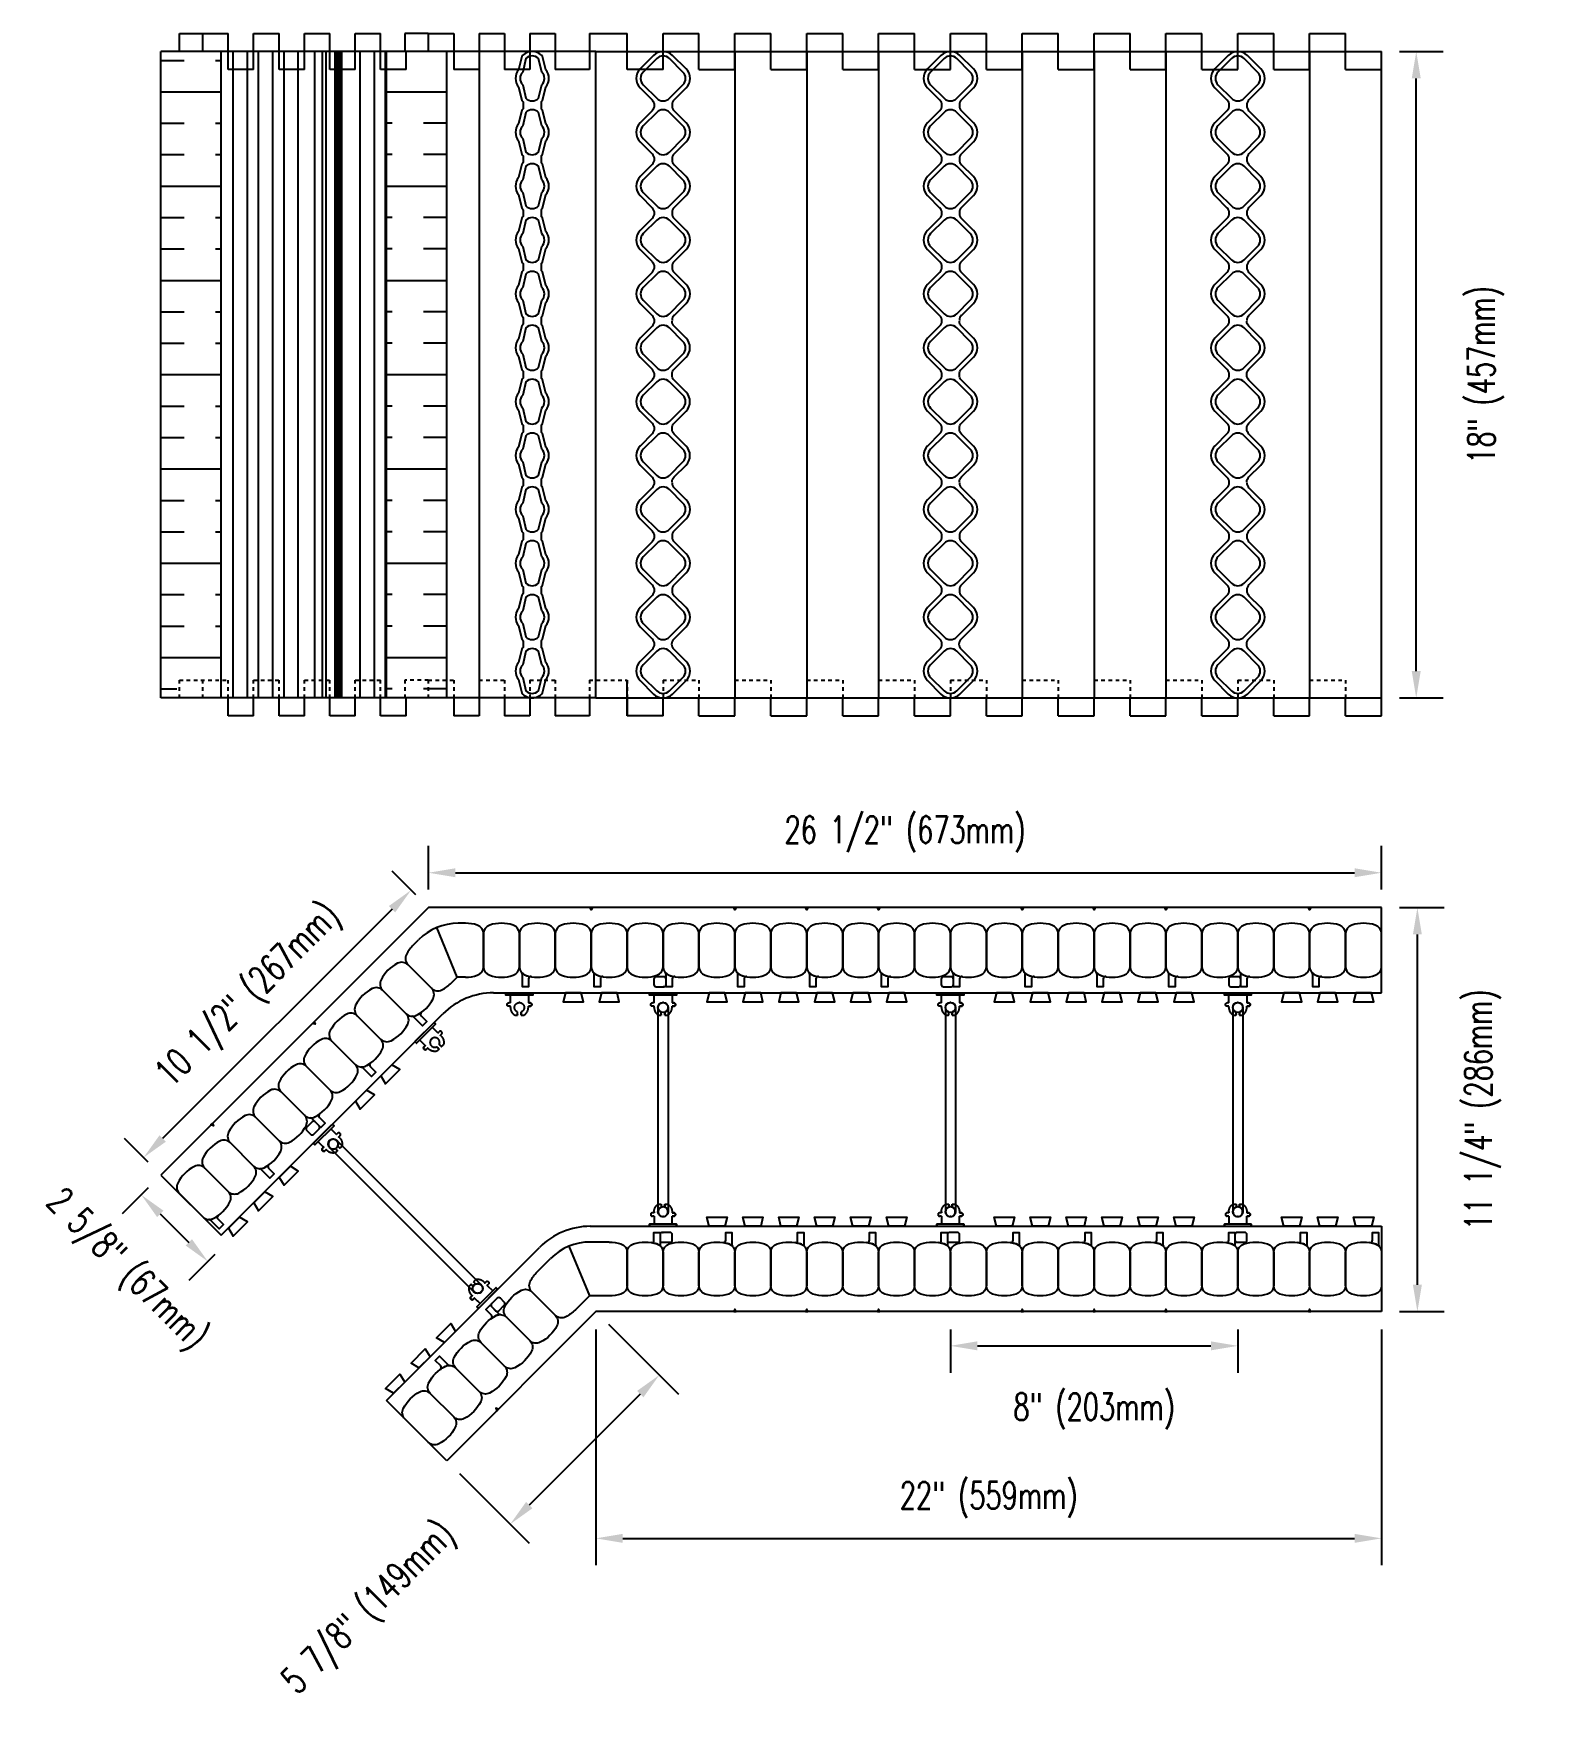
# Model space of a CAD drawing. Header units: inches. Extents: x 176.2 to 218.2, y 151.6 to 198.2.
import ezdxf

# ---------------------------------------------------------------- set-up
doc = ezdxf.new("R2010")
doc.units = ezdxf.units.IN
doc.header["$MEASUREMENT"] = 0
doc.linetypes.add('DASHED2', pattern=[0.375, 0.25, -0.125])
for name, color, linetype in [('HATCH', 12, 'Continuous'), ('line25', 2, 'Continuous'), ('LINE50', 5, 'Continuous'), ('LINE8', 8, 'Continuous'), ('LINE9', 9, 'Continuous'), ('TEXT', 4, 'Continuous')]:
    doc.layers.add(name, color=color, linetype=linetype)
doc.styles.add('DIM', font='romans.shx', dxfattribs={"width": 0.7})
doc.dimstyles.new('ext_8', dxfattribs={"dimscale": 8, "dimtxt": 0.09375, "dimasz": 0.09375, "dimexe": 0.09375, "dimexo": 0.0625, "dimgap": 0.0625, "dimtad": 1, "dimdec": 1, "dimzin": 3, "dimdsep": 46, "dimlunit": 4, "dimtxsty": 'DIM', "dimcen": 0.09, "dimdle": 0.09375, "dimclrt": 4, "dimadec": 0, "dimazin": 0, "dimtfac": 1, "dimtdec": 1, "dimtmove": 2, "dimatfit": 3, "dimfxl": 0, "dimfrac": 2, "dimtolj": 1, "dimtzin": 0, "dimarcsym": 0})

msp = doc.modelspace()

# ---------------------------------------------------------------- blocks, each defined once
blk = doc.blocks.new('WEB_INSERT_FRONT')
for p, q in [((-0.265, 8.89), (-0.64, 8.515)), ((0.64, 8.515), (0.265, 8.89)), ((-0.64, 7.985), (-0.297, 7.641)), ((0.309, 7.653), (0.64, 7.985)), ((0.25, 7.512), (0.25, 7.488)), ((-0.297, 7.359), (-0.64, 7.015)), ((0.64, 7.015), (0.309, 7.347)), ((-0.64, 6.485), (-0.297, 6.141)), ((0.309, 6.153), (0.64, 6.485)), ((-0.297, 5.859), (-0.64, 5.515)), ((0.25, 6.012), (0.25, 5.988)), ((0.64, 5.515), (0.309, 5.847)), ((-0.64, 4.985), (-0.297, 4.641)), ((0.309, 4.653), (0.64, 4.985)), ((-0.297, 4.359), (-0.64, 4.015)), ((0.25, 4.512), (0.25, 4.488)), ((0.64, 4.015), (0.309, 4.347)), ((-0.297, 3.141), (-0.64, 3.485)), ((0.309, 3.153), (0.64, 3.485)), ((-0.297, 2.859), (-0.64, 2.515)), ((0.25, 3.012), (0.25, 2.988)), ((0.64, 2.515), (0.309, 2.847)), ((-0.64, 1.985), (-0.297, 1.641)), ((0.309, 1.653), (0.64, 1.985)), ((-0.297, 1.359), (-0.64, 1.015)), ((-0.64, 0.485), (-0.297, 0.141)), ((-0.297, -0.141), (-0.64, -0.485)), ((-0.64, -1.015), (-0.297, -1.359)), ((-0.297, -1.641), (-0.64, -1.985)), ((-0.64, -2.515), (-0.297, -2.859)), ((-0.297, -3.141), (-0.64, -3.485)), ((0.64, -3.485), (0.309, -3.153)), ((-0.64, -4.015), (-0.297, -4.359)), ((0.309, -4.347), (0.64, -4.015)), ((-0.297, -4.641), (-0.64, -4.985)), ((0.25, -4.488), (0.25, -4.512)), ((0.64, -4.985), (0.309, -4.653)), ((-0.64, -5.515), (-0.297, -5.859)), ((0.309, -5.847), (0.64, -5.515)), ((0.25, -5.988), (0.25, -6.012)), ((-0.297, -6.141), (-0.64, -6.485)), ((0.64, -6.485), (0.309, -6.153)), ((-0.64, -7.015), (-0.297, -7.359)), ((0.297, -7.359), (0.64, -7.015)), ((-0.297, -7.641), (-0.64, -7.985)), ((0.64, -7.985), (0.297, -7.641)), ((-0.64, -8.515), (-0.265, -8.89)), ((0.265, -8.89), (0.64, -8.515))]:
    blk.add_line(p, q)
for points in [[(-0.552, 8.073), (-0.177, 7.698, 0.414214), (0.177, 7.698), (0.552, 8.073, 0.414214), (0.552, 8.427), (0.177, 8.802, 0.414214), (-0.177, 8.802), (-0.552, 8.427, 0.414214)], [(-0.552, 6.573), (-0.177, 6.198, 0.414214), (0.177, 6.198), (0.552, 6.573, 0.414214), (0.552, 6.927), (0.177, 7.302, 0.414214), (-0.177, 7.302), (-0.552, 6.927, 0.414214)], [(-0.552, 5.073), (-0.177, 4.698, 0.414214), (0.177, 4.698), (0.552, 5.073, 0.414214), (0.552, 5.427), (0.177, 5.802, 0.414214), (-0.177, 5.802), (-0.552, 5.427, 0.414214)], [(-0.552, 3.573), (-0.177, 3.198, 0.414214), (0.177, 3.198), (0.552, 3.573, 0.414214), (0.552, 3.927), (0.177, 4.302, 0.414214), (-0.177, 4.302), (-0.552, 3.927, 0.414214)], [(-0.552, 3.573), (-0.177, 3.198, 0.414214), (0.177, 3.198), (0.552, 3.573, 0.414214), (0.552, 3.927), (0.177, 4.302, 0.414214), (-0.177, 4.302), (-0.552, 3.927, 0.414214)], [(-0.552, 2.073), (-0.177, 1.698, 0.414214), (0.177, 1.698), (0.552, 2.073, 0.414214), (0.552, 2.427), (0.177, 2.802, 0.414214), (-0.177, 2.802), (-0.552, 2.427, 0.414214)], [(-0.552, 0.573), (-0.177, 0.198, 0.414214), (0.177, 0.198), (0.552, 0.573, 0.414214), (0.552, 0.927), (0.177, 1.302, 0.414214), (-0.177, 1.302), (-0.552, 0.927, 0.414214)], [(-0.552, -0.927), (-0.177, -1.302, 0.414214), (0.177, -1.302), (0.552, -0.927, 0.414214), (0.552, -0.573), (0.177, -0.198, 0.414214), (-0.177, -0.198), (-0.552, -0.573, 0.414214)], [(-0.552, -2.427), (-0.177, -2.802, 0.414214), (0.177, -2.802), (0.552, -2.427, 0.414214), (0.552, -2.073), (0.177, -1.698, 0.414214), (-0.177, -1.698), (-0.552, -2.073, 0.414214)], [(-0.552, -3.927), (-0.177, -4.302, 0.414214), (0.177, -4.302), (0.552, -3.927, 0.414214), (0.552, -3.573), (0.177, -3.198, 0.414214), (-0.177, -3.198), (-0.552, -3.573, 0.414214)], [(-0.552, -5.427), (-0.177, -5.802, 0.414214), (0.177, -5.802), (0.552, -5.427, 0.414214), (0.552, -5.073), (0.177, -4.698, 0.414214), (-0.177, -4.698), (-0.552, -5.073, 0.414214)], [(-0.552, -6.927), (-0.177, -7.302, 0.414214), (0.177, -7.302), (0.552, -6.927, 0.414214), (0.552, -6.573), (0.177, -6.198, 0.414214), (-0.177, -6.198), (-0.552, -6.573, 0.414214)], [(-0.552, -8.427), (-0.177, -8.802, 0.414214), (0.177, -8.802), (0.552, -8.427, 0.414214), (0.552, -8.073), (0.177, -7.698, 0.414214), (-0.177, -7.698), (-0.552, -8.073, 0.414214)]]:
    blk.add_lwpolyline(points, format="xyb", close=True)
blk.add_lwpolyline([(0.25, -2.988, -0.198912), (0.309, -2.847), (0.64, -2.515, 0.414214), (0.64, -1.985), (0.309, -1.653, -0.198912), (0.25, -1.512), (0.25, -1.488, -0.198912), (0.309, -1.347), (0.64, -1.015, 0.414214), (0.64, -0.485), (0.309, -0.153, -0.198912), (0.25, -0.012), (0.25, 0.012, -0.198912), (0.309, 0.153), (0.64, 0.485, 0.414214), (0.64, 1.015), (0.309, 1.347, -0.198912), (0.25, 1.488)], format="xyb")
for centre, radius, start, end in [((0, 8.625), 0.375, 45, 135), ((-0.375, 8.25), 0.375, 135, 225), ((0.375, 8.25), 0.375, 315, 45), ((-0.438, 7.5), 0.2, 315, 45), ((0.45, 7.512), 0.2, 135, 180), ((0.45, 7.488), 0.2, 180, 225), ((-0.375, 6.75), 0.375, 135, 225), ((0.375, 6.75), 0.375, 315, 45), ((-0.438, 6), 0.2, 315, 45), ((0.45, 6.012), 0.2, 135, 180), ((0.45, 5.988), 0.2, 180, 225), ((-0.375, 5.25), 0.375, 135, 225), ((0.375, 5.25), 0.375, 315, 45), ((-0.438, 4.5), 0.2, 315, 45), ((0.45, 4.512), 0.2, 135, 180), ((0.45, 4.488), 0.2, 180, 225), ((-0.375, 3.75), 0.375, 135, 225), ((0.375, 3.75), 0.375, 315, 45), ((-0.438, 3), 0.2, 315, 45), ((0.45, 3.012), 0.2, 135, 180), ((0.45, 2.988), 0.2, 180, 225), ((-0.375, 2.25), 0.375, 135, 225), ((0.375, 2.25), 0.375, 315, 45), ((-0.438, 1.5), 0.2, 315, 45), ((0.45, 1.512), 0.2, 135, 180), ((-0.375, 0.75), 0.375, 135, 225), ((-0.438, 0), 0.2, 315, 45), ((-0.375, -0.75), 0.375, 135, 225), ((-0.438, -1.5), 0.2, 315, 45), ((-0.375, -2.25), 0.375, 135, 225), ((-0.438, -3), 0.2, 315, 45), ((0.45, -3.012), 0.2, 180, 225), ((-0.375, -3.75), 0.375, 135, 225), ((0.375, -3.75), 0.375, 315, 45), ((-0.438, -4.5), 0.2, 315, 45), ((0.45, -4.488), 0.2, 135, 180), ((0.45, -4.512), 0.2, 180, 225), ((-0.375, -5.25), 0.375, 135, 225), ((0.375, -5.25), 0.375, 315, 45), ((-0.438, -6), 0.2, 315, 45), ((0.45, -5.988), 0.2, 135, 180), ((0.45, -6.012), 0.2, 180, 225), ((-0.375, -6.75), 0.375, 135, 225), ((0.375, -6.75), 0.375, 315, 45), ((-0.438, -7.5), 0.2, 315, 45), ((0.438, -7.5), 0.2, 135, 225), ((-0.375, -8.25), 0.375, 135, 225), ((0.375, -8.25), 0.375, 315, 45), ((0, -8.625), 0.375, 225, 315)]:
    blk.add_arc(centre, radius, start, end)
blk = doc.blocks.new('*D16')
at = {"layer": 'Defpoints', "color": 0}
for p in [(213.678, 174.876), (187.147, 173.907), (213.678, 173.907)]:
    blk.add_point(p, dxfattribs=at)
at = {"layer": 'TEXT', "color": 0, "lineweight": -2}
for p, q in [((187.147, 174.407), (187.147, 175.626)), ((213.678, 174.407), (213.678, 175.626)), ((187.897, 174.876), (212.928, 174.876))]:
    blk.add_line(p, q, dxfattribs=at)
at = {"layer": 'TEXT', "color": 0}
for points in [[(187.897, 175.001), (187.897, 174.751), (187.147, 174.876)], [(212.928, 175.001), (212.928, 174.751), (213.678, 174.876)]]:
    blk.add_solid(points, dxfattribs=at)
at = {"layer": 'TEXT', "color": 4, "insert": (200.413, 175.947), "char_height": 0.75, "attachment_point": 5, "style": 'DIM'}
blk.add_mtext('\\A1;26 1/2" (673mm)', dxfattribs=at)
blk = doc.blocks.new('*D17')
at = {"layer": 'Defpoints', "color": 0}
for p in [(201.678, 162.657), (209.678, 162.657), (209.678, 161.704)]:
    blk.add_point(p, dxfattribs=at)
at = {"layer": 'TEXT', "color": 0, "lineweight": -2}
for p, q in [((201.678, 162.157), (201.678, 160.954)), ((209.678, 162.157), (209.678, 160.954)), ((202.428, 161.704), (208.928, 161.704))]:
    blk.add_line(p, q, dxfattribs=at)
at = {"layer": 'TEXT', "color": 0}
for points in [[(202.428, 161.829), (202.428, 161.579), (201.678, 161.704)], [(208.928, 161.829), (208.928, 161.579), (209.678, 161.704)]]:
    blk.add_solid(points, dxfattribs=at)
at = {"layer": 'TEXT', "color": 4, "insert": (205.678, 159.883), "char_height": 0.75, "attachment_point": 5, "style": 'DIM'}
blk.add_mtext('\\A1;8" (203mm)', dxfattribs=at)
blk = doc.blocks.new('*D18')
at = {"layer": 'Defpoints', "color": 0}
for p in [(213.678, 173.907), (214.677, 173.907), (213.678, 162.657)]:
    blk.add_point(p, dxfattribs=at)
at = {"layer": 'TEXT', "color": 0, "lineweight": -2}
for p, q in [((214.178, 173.907), (215.427, 173.907)), ((214.677, 163.407), (214.677, 173.157)), ((214.178, 162.657), (215.427, 162.657))]:
    blk.add_line(p, q, dxfattribs=at)
at = {"layer": 'TEXT', "color": 0}
for points in [[(214.552, 173.157), (214.802, 173.157), (214.677, 173.907)], [(214.552, 163.407), (214.802, 163.407), (214.677, 162.657)]]:
    blk.add_solid(points, dxfattribs=at)
at = {"layer": 'TEXT', "color": 4, "insert": (216.499, 168.282), "char_height": 0.75, "attachment_point": 5, "rotation": 90, "style": 'DIM'}
blk.add_mtext('\\A1;11 1/4" (286mm)', dxfattribs=at)
blk = doc.blocks.new('*D21')
at = {"layer": 'Defpoints', "color": 0}
for p in [(213.678, 197.742), (214.645, 197.742), (213.678, 179.742)]:
    blk.add_point(p, dxfattribs=at)
at = {"layer": 'TEXT', "color": 0, "lineweight": -2}
for p, q in [((214.178, 197.742), (215.395, 197.742)), ((214.645, 180.492), (214.645, 196.992)), ((214.178, 179.742), (215.395, 179.742))]:
    blk.add_line(p, q, dxfattribs=at)
at = {"layer": 'TEXT', "color": 0}
for points in [[(214.52, 196.992), (214.77, 196.992), (214.645, 197.742)], [(214.52, 180.492), (214.77, 180.492), (214.645, 179.742)]]:
    blk.add_solid(points, dxfattribs=at)
at = {"layer": 'TEXT', "color": 4, "insert": (216.582, 188.742), "char_height": 0.75, "attachment_point": 5, "rotation": 90, "style": 'DIM'}
blk.add_mtext('\\A1;18" (457mm)', dxfattribs=at)
blk = doc.blocks.new('*D19')
at = {"layer": 'Defpoints', "color": 0}
for p in [(187.147, 173.907), (179.216, 166.945), (179.701, 166.46)]:
    blk.add_point(p, dxfattribs=at)
at = {"layer": 'TEXT', "color": 0, "lineweight": -2}
for p, q in [((186.794, 174.26), (186.133, 174.922)), ((186.133, 173.861), (179.747, 167.475)), ((179.347, 166.814), (178.686, 167.475))]:
    blk.add_line(p, q, dxfattribs=at)
at = {"layer": 'TEXT', "color": 0}
for points in [[(186.044, 173.949), (186.221, 173.773), (186.663, 174.391)], [(179.658, 167.564), (179.835, 167.387), (179.216, 166.945)]]:
    blk.add_solid(points, dxfattribs=at)
at = {"layer": 'TEXT', "color": 4, "insert": (182.182, 171.426), "char_height": 0.75, "attachment_point": 5, "rotation": 45, "style": 'DIM'}
blk.add_mtext('\\A1;10 1/2" (267mm)', dxfattribs=at)
blk = doc.blocks.new('*D20')
at = {"layer": 'Defpoints', "color": 0}
for p in [(179.701, 166.46), (181.557, 164.604), (181.006, 164.054)]:
    blk.add_point(p, dxfattribs=at)
at = {"layer": 'TEXT', "color": 0, "lineweight": -2}
for p, q in [((179.347, 166.107), (178.62, 165.379)), ((179.681, 165.379), (180.476, 164.584)), ((181.204, 164.251), (180.476, 163.523))]:
    blk.add_line(p, q, dxfattribs=at)
at = {"layer": 'TEXT', "color": 0}
for points in [[(179.769, 165.468), (179.592, 165.291), (179.15, 165.91)], [(180.565, 164.672), (180.388, 164.496), (181.006, 164.054)]]:
    blk.add_solid(points, dxfattribs=at)
at = {"layer": 'TEXT', "color": 4, "insert": (178.702, 163.782), "char_height": 0.75, "attachment_point": 5, "rotation": 315, "style": 'DIM'}
blk.add_mtext('\\A1;2 5/8" (67mm)', dxfattribs=at)
blk = doc.blocks.new('WEB_CENTRE_TOP')
for p, q in [((-0.141, 5.688), (-0.141, 0)), ((0.141, 5.688), (0.141, 0))]:
    blk.add_line(p, q)
for centre in [(0, 5.688), (0, 0)]:
    blk.add_circle(centre, 0.141)
blk = doc.blocks.new('*D22')
at = {"layer": 'Defpoints', "color": 0}
for p in [(191.807, 162.657), (213.678, 162.657), (213.678, 156.344)]:
    blk.add_point(p, dxfattribs=at)
at = {"layer": 'TEXT', "color": 0, "lineweight": -2}
for p, q in [((191.807, 162.157), (191.807, 155.594)), ((213.678, 162.157), (213.678, 155.594)), ((192.557, 156.344), (212.928, 156.344))]:
    blk.add_line(p, q, dxfattribs=at)
at = {"layer": 'TEXT', "color": 0}
for points in [[(192.557, 156.469), (192.557, 156.219), (191.807, 156.344)], [(212.928, 156.469), (212.928, 156.219), (213.678, 156.344)]]:
    blk.add_solid(points, dxfattribs=at)
at = {"layer": 'TEXT', "color": 4, "insert": (202.743, 157.415), "char_height": 0.75, "attachment_point": 5, "style": 'DIM'}
blk.add_mtext('\\A1;22" (559mm)', dxfattribs=at)
blk = doc.blocks.new('*D23')
at = {"layer": 'Defpoints', "color": 0}
for p in [(191.807, 162.657), (187.656, 158.505), (189.422, 156.739)]:
    blk.add_point(p, dxfattribs=at)
at = {"layer": 'TEXT', "color": 0, "lineweight": -2}
for p, q in [((192.161, 162.303), (194.104, 160.36)), ((193.043, 160.36), (189.952, 157.27)), ((188.009, 158.152), (189.952, 156.209))]:
    blk.add_line(p, q, dxfattribs=at)
at = {"layer": 'TEXT', "color": 0}
for points in [[(192.955, 160.449), (193.132, 160.272), (193.574, 160.891)], [(189.864, 157.358), (190.041, 157.181), (189.422, 156.739)]]:
    blk.add_solid(points, dxfattribs=at)
at = {"layer": 'TEXT', "color": 4, "insert": (185.538, 154.357), "char_height": 0.75, "attachment_point": 5, "rotation": 45, "style": 'DIM'}
blk.add_mtext('\\A1;5 7/8" (149mm)', dxfattribs=at)
blk = doc.blocks.new('Connector')
blk.add_point((0.271, 0))
at = {"layer": 'LINE9'}
for p, q in [((0, 0.375), (0, -0.375)), ((0.062, -0.375), (0.062, 0.375)), ((0.281, 0.25), (0.062, 0.25))]:
    blk.add_line(p, q, dxfattribs=at)
for points, weights in [([(0.007, 0.375), (0.004, 0.375), (0, 0.375)], [1, 0.972587069138, 0.950305488115]), ([(0.327, 0.343), (0.308, 0.343), (0.281, 0.317), (0.281, 0.297)], [1, 0.85355339, 0.85355339, 1]), ([(0.328, 0.343), (0.327, 0.343), (0.327, 0.343)], [1, 0.70710678, 1]), ([(0.375, 0.297), (0.375, 0.317), (0.348, 0.343), (0.329, 0.343)], [1, 0.85355339, 0.85355339, 1]), ([(0.406, 0.25), (0.546, 0.25), (0.619, 0.131)], [0.958404415409, 0.794674173519, 0.864651571113]), ([(0.619, 0.052), (0.612, 0.049), (0.604, 0.049)], [0.83615024178, 0.892081430621, 1]), ([(0, -0.375), (0.004, -0.375), (0.007, -0.375)], [0.950305488115, 0.972587069138, 1]), ([(0.281, -0.297), (0.281, -0.317), (0.308, -0.343), (0.327, -0.343)], [1, 0.85355339, 0.85355339, 1]), ([(0.327, -0.343), (0.281, -0.343), (0.281, -0.297)], [1, 0.70710678, 1]), ([(0.329, -0.343), (0.348, -0.343), (0.375, -0.317), (0.375, -0.297)], [1, 0.85355339, 0.85355339, 1]), ([(0.375, -0.297), (0.375, -0.343), (0.329, -0.343)], [1, 0.70710678, 1]), ([(0.619, -0.131), (0.546, -0.25), (0.406, -0.25)], [0.864651574428, 0.794674169686, 0.958404415195]), ([(0.604, -0.049), (0.612, -0.049), (0.619, -0.052)], [1, 0.89208144177, 0.836150253337])]:
    blk.add_rational_spline(points, weights, degree=2, dxfattribs=at)
for points, degree in [([(0, 0.375), (0.002, 0.375), (0.005, 0.375), (0.007, 0.375)], 3), ([(0.007, 0.375), (0.021, 0.375), (0.051, 0.375), (0.062, 0.375), (0.062, 0.375)], 3), ([(0.281, 0.25), (0.281, 0.297)], 1), ([(0.327, 0.343), (0.327, 0.343), (0.328, 0.343), (0.328, 0.343)], 3), ([(0.328, 0.343), (0.329, 0.343), (0.329, 0.343), (0.329, 0.343)], 3), ([(0.375, 0.25), (0.375, 0.297)], 1), ([(0.406, 0.25), (0.375, 0.25)], 1), ([(0.406, 0.25), (0.406, 0.25)], 1), ([(0.406, 0.25), (0.406, 0.25)], 1), ([(0.406, 0.25), (0.406, 0.25)], 1), ([(0.406, 0.25), (0.406, 0.25)], 1), ([(0.406, 0.25), (0.406, 0.25)], 1), ([(0.406, 0.25), (0.406, 0.25)], 1), ([(0.406, 0.25), (0.406, 0.25)], 1), ([(0.406, 0.25), (0.406, 0.25)], 1), ([(0.406, 0.25), (0.406, 0.25)], 1), ([(0.406, 0.25), (0.406, 0.25)], 1), ([(0.406, 0.25), (0.406, 0.25)], 1), ([(0.406, 0.25), (0.406, 0.25)], 1), ([(0.406, 0.25), (0.406, 0.25)], 1), ([(0.406, 0.25), (0.406, 0.25)], 1), ([(0.406, 0.25), (0.406, 0.25)], 1), ([(0.406, 0.25), (0.406, 0.25)], 1), ([(0.406, 0.25), (0.406, 0.25)], 1), ([(0.406, 0.25), (0.406, 0.25)], 1), ([(0.406, 0.25), (0.406, 0.25)], 1), ([(0.406, 0.25), (0.406, 0.25)], 1), ([(0.406, 0.25), (0.406, 0.25)], 1), ([(0.406, 0.25), (0.406, 0.25)], 1), ([(0.406, 0.25), (0.406, 0.25)], 1), ([(0.406, 0.25), (0.406, 0.25)], 1), ([(0.604, 0.049), (0.532, 0.049)], 1), ([(0.532, 0.049), (0.532, 0.049)], 1), ([(0.532, 0.049), (0.532, 0.049)], 1), ([(0.532, 0.049), (0.532, 0.049)], 1), ([(0.532, 0.049), (0.532, 0.049)], 1), ([(0.532, 0.049), (0.532, 0.049)], 1), ([(0.532, 0.049), (0.532, 0.049)], 1), ([(0.532, 0.049), (0.532, 0.049)], 1), ([(0.532, 0.049), (0.532, 0.049)], 1), ([(0.532, 0.049), (0.532, 0.049)], 1), ([(0.532, 0.049), (0.532, 0.049)], 1), ([(0.604, 0.049), (0.609, 0.049), (0.614, 0.05), (0.619, 0.052)], 3), ([(0.604, 0.049), (0.604, 0.049)], 1), ([(0.604, 0.049), (0.604, 0.049)], 1), ([(0.604, 0.049), (0.604, 0.049)], 1), ([(0.604, 0.049), (0.604, 0.049)], 1), ([(0.619, 0.131), (0.619, 0.052)], 1), ([(0.619, 0.131), (0.619, 0.131)], 1), ([(0.619, 0.131), (0.619, 0.131)], 1), ([(0.619, 0.131), (0.619, 0.131)], 1), ([(0.619, 0.131), (0.619, 0.131)], 1), ([(0.007, -0.375), (0.005, -0.375), (0.002, -0.375), (0, -0.375)], 3), ([(0.062, -0.375), (0.062, -0.375), (0.051, -0.375), (0.021, -0.375), (0.007, -0.375)], 3), ([(0.062, -0.25), (0.281, -0.25)], 1), ([(0.281, -0.297), (0.281, -0.25)], 1), ([(0.281, -0.25), (0.281, -0.297)], 1), ([(0.328, -0.343), (0.328, -0.343), (0.327, -0.343), (0.327, -0.343)], 3), ([(0.329, -0.343), (0.329, -0.343), (0.329, -0.343), (0.328, -0.343)], 3), ([(0.375, -0.25), (0.375, -0.297)], 1), ([(0.375, -0.297), (0.375, -0.25)], 1), ([(0.406, -0.25), (0.375, -0.25)], 1), ([(0.406, -0.25), (0.406, -0.25)], 1), ([(0.406, -0.25), (0.406, -0.25)], 1), ([(0.406, -0.25), (0.406, -0.25)], 1), ([(0.406, -0.25), (0.406, -0.25)], 1), ([(0.406, -0.25), (0.406, -0.25)], 1), ([(0.406, -0.25), (0.406, -0.25)], 1), ([(0.406, -0.25), (0.406, -0.25)], 1), ([(0.406, -0.25), (0.406, -0.25)], 1), ([(0.406, -0.25), (0.406, -0.25)], 1), ([(0.406, -0.25), (0.406, -0.25)], 1), ([(0.406, -0.25), (0.406, -0.25)], 1), ([(0.532, -0.049), (0.604, -0.049)], 1), ([(0.604, -0.049), (0.58, -0.049), (0.556, -0.049), (0.532, -0.049)], 3), ([(0.532, -0.049), (0.532, -0.049)], 1), ([(0.532, -0.049), (0.532, -0.049)], 1), ([(0.532, -0.049), (0.532, -0.049)], 1), ([(0.532, -0.049), (0.532, -0.049)], 1), ([(0.619, -0.052), (0.614, -0.05), (0.609, -0.049), (0.604, -0.049)], 3), ([(0.604, -0.049), (0.604, -0.049)], 1), ([(0.604, -0.049), (0.604, -0.049)], 1), ([(0.604, -0.049), (0.604, -0.049)], 1), ([(0.604, -0.049), (0.604, -0.049)], 1), ([(0.604, -0.049), (0.604, -0.049)], 1), ([(0.604, -0.049), (0.604, -0.049)], 1), ([(0.604, -0.049), (0.604, -0.049)], 1), ([(0.604, -0.049), (0.604, -0.049)], 1), ([(0.619, -0.052), (0.619, -0.131)], 1), ([(0.619, -0.131), (0.619, -0.131)], 1), ([(0.619, -0.131), (0.619, -0.131)], 1), ([(0.619, -0.131), (0.619, -0.131)], 1), ([(0.619, -0.131), (0.619, -0.131)], 1)]:
    blk.add_open_spline(points, degree=degree, dxfattribs=at)
for points, weights, knots in [([(0.062, 0.375), (0.062, 0.375), (0.046, 0.375), (0.03, 0.375), (0.007, 0.375)], [0.868718858569, 0.861102746415, 1, 0.861102734288, 0.868718859898], [0, 0, 0, 0.5, 0.5, 1, 1, 1]), ([(0.532, 0.049), (0.472, 0.203), (0.333, 0.113), (0.157, 0), (0.333, -0.113), (0.472, -0.203), (0.532, -0.049)], [0.899508922286, 0.599718215298, 1, 0.54226024, 1, 0.599718224335, 0.899508908749], [0, 0, 0, 0.318112, 0.318112, 0.681888, 0.681888, 1, 1, 1]), ([(0.007, -0.375), (0.03, -0.375), (0.046, -0.375), (0.062, -0.375), (0.062, -0.375)], [0.868718859319, 0.861102739573, 1, 0.861102742958, 0.868718858948], [0, 0, 0, 0.5, 0.5, 1, 1, 1])]:
    blk.add_rational_spline(points, weights, degree=2, knots=knots, dxfattribs=at)

# ---------------------------------------------------------------- dimensions: what is measured, and where the dimension line sits
at = {"layer": 'TEXT'}
for base, p1, p2, angle, text, picture, middle, dimtype in [((214.645, 197.742), (213.678, 179.742), (213.678, 197.742), 90, '18" (457mm)', '*D21', (216.582, 188.742), 160), ((214.677, 173.907), (213.678, 162.657), (213.678, 173.907), 90, '11 1/4" (286mm)', '*D18', (216.499, 168.282), 160), ((181.006, 164.054), (179.701, 166.46), (181.557, 164.604), 315, '2 5/8" (67mm)', '*D20', (178.702, 163.782), 161)]:
    dim = msp.add_linear_dim(base=base, p1=p1, p2=p2, angle=angle, text=text, dimstyle='ext_8', dxfattribs=at)
    dim.commit()
    dim.dimension.update_dxf_attribs({"geometry": picture, "text_midpoint": middle, "dimtype": dimtype})
for base, p1, p2, text, picture, middle in [((213.678, 174.876), (187.147, 173.907), (213.678, 173.907), '26 1/2" (673mm)', '*D16', (200.413, 175.947)), ((213.678, 156.344), (191.807, 162.657), (213.678, 162.657), '22" (559mm)', '*D22', (202.743, 157.415))]:
    dim = msp.add_linear_dim(base=base, p1=p1, p2=p2, text=text, dimstyle='ext_8', dxfattribs=at)
    dim.commit()
    dim.dimension.update_dxf_attribs({"geometry": picture, "text_midpoint": middle})
dim = msp.add_aligned_dim(p1=(187.147, 173.907), p2=(179.701, 166.46), distance=-0.685, text='10 1/2" (267mm)', dimstyle='ext_8', dxfattribs=at)
dim.commit()
dim.dimension.update_dxf_attribs({"geometry": '*D19', "text_midpoint": (182.182, 171.426)})
dim = msp.add_linear_dim(base=(189.422, 156.739), p1=(191.807, 162.657), p2=(187.656, 158.505), angle=225, text='5 7/8" (149mm)', dimstyle='ext_8', override={"dimtmove": 1}, dxfattribs=at)
dim.commit()
dim.dimension.update_dxf_attribs({"geometry": '*D23', "text_midpoint": (186.296, 153.6), "dimtype": 161})
dim = msp.add_linear_dim(base=(209.678, 161.704), p1=(201.678, 162.657), p2=(209.678, 162.657), text='8" (203mm)', dimstyle='ext_8', dxfattribs=at)
dim.commit()
dim.dimension.update_dxf_attribs({"geometry": '*D17', "text_midpoint": (205.678, 159.883), "dimtype": 160})

# ---------------------------------------------------------------- hatches: boundary and pattern name
at = {"layer": 'HATCH'}
h = msp.add_hatch(dxfattribs=at)
h.set_pattern_fill('INSUL', color=256, scale=7, style=0)
h.set_pattern_definition([(0, (182.9713, 188.7418), (0, 2.625), []), (0, (182.9713, 189.6168), (0, 2.625), [0.875, -0.875]), (0, (182.9713, 190.4918), (0, 2.625), [0.875, -0.875])])
h.paths.add_polyline_path([(181.38, 197.742), (179.701, 197.742), (179.701, 179.742), (180.142, 179.742), (180.142, 180.242), (181.38, 180.242)])
h = msp.add_hatch(dxfattribs=at)
h.set_pattern_fill('INSUL', color=256, scale=7, angle=180, style=0)
h.set_pattern_definition([(180, (184.3855, 188.7418), (-3e-16, -2.625), []), (180, (184.3855, 187.8668), (-3e-16, -2.625), [0.875, -0.875]), (180, (184.3855, 186.9918), (-3e-16, -2.625), [0.875, -0.875])])
h.paths.add_polyline_path([(187.656, 197.242), (186.417, 197.242), (185.976, 197.242), (185.976, 179.742), (187.656, 179.742)])

# ---------------------------------------------------------------- linework, layer by layer
for p, q in [((180.215, 198.242), (181.573, 198.242)), ((180.215, 197.742), (180.215, 198.242)), ((180.866, 197.742), (180.866, 198.242)), ((181.573, 197.242), (181.573, 198.242)), ((182.28, 198.242), (182.988, 198.242)), ((182.28, 197.242), (182.28, 198.242)), ((182.988, 197.242), (182.988, 198.242)), ((183.695, 198.242), (184.402, 198.242)), ((183.695, 197.242), (183.695, 198.242)), ((184.402, 197.242), (184.402, 198.242)), ((185.109, 198.242), (185.816, 198.242)), ((185.109, 197.242), (185.109, 198.242)), ((185.816, 197.242), (185.816, 198.242)), ((181.712, 179.742), (181.712, 197.742)), ((182.109, 179.742), (182.109, 197.742)), ((182.419, 179.742), (182.419, 197.742)), ((182.817, 179.742), (182.817, 197.742)), ((183.126, 179.742), (183.126, 197.742)), ((183.524, 179.742), (183.524, 197.742)), ((185.247, 179.742), (185.247, 197.742)), ((185.645, 179.742), (185.645, 197.742)), ((185.954, 179.742), (185.954, 197.742)), ((186.523, 197.242), (186.523, 197.742)), ((195.678, 197.742), (195.678, 179.742)), ((197.678, 197.742), (197.678, 179.742)), ((199.678, 197.742), (199.678, 179.742)), ((203.678, 197.742), (203.678, 179.742)), ((205.678, 197.742), (205.678, 179.742)), ((207.678, 197.742), (207.678, 179.742)), ((211.678, 197.742), (211.678, 179.742)), ((182.28, 197.242), (181.573, 197.242)), ((183.695, 197.242), (182.988, 197.242)), ((185.109, 197.242), (184.402, 197.242)), ((186.523, 197.242), (185.816, 197.242)), ((189.785, 196.337), (189.785, 196.146)), ((190.285, 196.337), (190.285, 196.146)), ((189.785, 194.837), (189.785, 194.646)), ((190.285, 194.837), (190.285, 194.646)), ((189.785, 193.337), (189.785, 193.146)), ((190.285, 193.337), (190.285, 193.146)), ((189.785, 191.837), (189.785, 191.646)), ((190.285, 191.837), (190.285, 191.646)), ((189.785, 190.337), (189.785, 190.146)), ((190.285, 190.337), (190.285, 190.146)), ((189.785, 188.837), (189.785, 188.646)), ((190.285, 188.837), (190.285, 188.646)), ((189.785, 187.337), (189.785, 187.146)), ((190.285, 187.337), (190.285, 187.146)), ((189.785, 185.837), (189.785, 185.646)), ((190.285, 185.837), (190.285, 185.646)), ((189.785, 184.337), (189.785, 184.146)), ((190.285, 184.337), (190.285, 184.146)), ((189.785, 182.837), (189.785, 182.646)), ((190.285, 182.837), (190.285, 182.646)), ((189.785, 181.337), (189.785, 181.146)), ((190.285, 181.337), (190.285, 181.146)), ((181.573, 179.242), (181.573, 179.742)), ((182.28, 179.242), (182.28, 179.742)), ((182.988, 179.242), (182.988, 179.742)), ((183.695, 179.242), (183.695, 179.742)), ((184.402, 179.242), (184.402, 179.742)), ((185.109, 179.242), (185.109, 179.742)), ((185.816, 179.242), (185.816, 179.742)), ((186.523, 179.242), (186.523, 179.742)), ((182.28, 179.242), (181.573, 179.242)), ((183.695, 179.242), (182.988, 179.242)), ((185.109, 179.242), (184.402, 179.242)), ((186.523, 179.242), (185.816, 179.242))]:
    msp.add_line(p, q, dxfattribs=at)
at = {"layer": 'HATCH', "linetype": 'DASHED2', "ltscale": 0.15}
for p, q in [((180.215, 179.742), (180.215, 180.242)), ((180.215, 180.242), (181.573, 180.242)), ((180.866, 179.742), (180.866, 180.242)), ((181.573, 179.742), (181.573, 180.242)), ((182.28, 180.242), (182.988, 180.242)), ((182.28, 179.742), (182.28, 180.242)), ((182.988, 179.742), (182.988, 180.242)), ((183.695, 180.242), (184.402, 180.242)), ((183.695, 179.742), (183.695, 180.242)), ((184.402, 179.742), (184.402, 180.242)), ((185.109, 180.242), (185.816, 180.242)), ((185.109, 179.742), (185.109, 180.242)), ((185.816, 179.742), (185.816, 180.242))]:
    msp.add_line(p, q, dxfattribs=at)
at = {"layer": 'HATCH'}
for points in [[(190.285, 196.337, 0.039868), (190.326, 196.381), (190.415, 196.756, 0.354683), (190.415, 197.228), (190.326, 197.603, 0.47636), (189.744, 197.603), (189.656, 197.228, 0.354683), (189.656, 196.756), (189.744, 196.381, 0.039868), (189.785, 196.337, 0.039868)], [(189.785, 196.146, 0.039868), (189.744, 196.103), (189.656, 195.728, 0.354683), (189.656, 195.256), (189.744, 194.881, 0.039868), (189.785, 194.837, 0.039868)], [(190.285, 194.837, 0.039868), (190.326, 194.881), (190.415, 195.256, 0.354683), (190.415, 195.728), (190.326, 196.103, 0.039868), (190.285, 196.146)], [(189.785, 194.646, 0.039868), (189.744, 194.603), (189.656, 194.228, 0.354683), (189.656, 193.756), (189.744, 193.381, 0.039868), (189.785, 193.337)], [(190.285, 193.337, 0.039868), (190.326, 193.381), (190.415, 193.756, 0.354683), (190.415, 194.228), (190.326, 194.603, 0.039868), (190.285, 194.646, 0.039868)], [(189.785, 193.146, 0.039868), (189.744, 193.103), (189.656, 192.728, 0.354683), (189.656, 192.256), (189.744, 191.881, 0.039868), (189.785, 191.837, 0.039868)], [(190.285, 191.837, 0.039868), (190.326, 191.881), (190.415, 192.256, 0.354683), (190.415, 192.728), (190.326, 193.103, 0.039868), (190.285, 193.146)], [(189.785, 191.646, 0.039868), (189.744, 191.603), (189.656, 191.228, 0.354683), (189.656, 190.756), (189.744, 190.381, 0.039868), (189.785, 190.337)], [(190.285, 190.337, 0.039868), (190.326, 190.381), (190.415, 190.756, 0.354683), (190.415, 191.228), (190.326, 191.603, 0.039868), (190.285, 191.646, 0.039868)], [(189.785, 190.146, 0.039868), (189.744, 190.103), (189.656, 189.728, 0.354683), (189.656, 189.256), (189.744, 188.881, 0.039868), (189.785, 188.837, 0.039868)], [(190.285, 188.837, 0.039868), (190.326, 188.881), (190.415, 189.256, 0.354683), (190.415, 189.728), (190.326, 190.103, 0.039868), (190.285, 190.146)], [(189.785, 188.646, 0.039868), (189.744, 188.603), (189.656, 188.228, 0.354683), (189.656, 187.756), (189.744, 187.381, 0.039868), (189.785, 187.337)], [(190.285, 187.337, 0.039868), (190.326, 187.381), (190.415, 187.756, 0.354683), (190.415, 188.228), (190.326, 188.603, 0.039868), (190.285, 188.646, 0.039868)], [(189.785, 187.146, 0.039868), (189.744, 187.103), (189.656, 186.728, 0.354683), (189.656, 186.256), (189.744, 185.881, 0.039868), (189.785, 185.837, 0.039868)], [(190.285, 185.837, 0.039868), (190.326, 185.881), (190.415, 186.256, 0.354683), (190.415, 186.728), (190.326, 187.103, 0.039868), (190.285, 187.146)], [(189.785, 185.646, 0.039868), (189.744, 185.603), (189.656, 185.228, 0.354683), (189.656, 184.756), (189.744, 184.381, 0.039868), (189.785, 184.337)], [(190.285, 184.337, 0.039868), (190.326, 184.381), (190.415, 184.756, 0.354683), (190.415, 185.228), (190.326, 185.603, 0.039868), (190.285, 185.646, 0.039868)], [(189.785, 184.146, 0.039868), (189.744, 184.103), (189.656, 183.728, 0.354683), (189.656, 183.256), (189.744, 182.881, 0.039868), (189.785, 182.837, 0.039868)], [(190.285, 182.837, 0.039868), (190.326, 182.881), (190.415, 183.256, 0.354683), (190.415, 183.728), (190.326, 184.103, 0.039868), (190.285, 184.146)], [(189.785, 182.646, 0.039868), (189.744, 182.603), (189.656, 182.228, 0.354683), (189.656, 181.756), (189.744, 181.381, 0.039868), (189.785, 181.337)], [(190.285, 181.337, 0.039868), (190.326, 181.381), (190.415, 181.756, 0.354683), (190.415, 182.228), (190.326, 182.603, 0.039868), (190.285, 182.646, 0.039868)], [(189.785, 181.146, 0.039868), (189.744, 181.103), (189.656, 180.728, 0.354683), (189.656, 180.256), (189.744, 179.881, 0.47636), (190.326, 179.881), (190.415, 180.256, 0.354683), (190.415, 180.728), (190.326, 181.103, 0.039868), (190.285, 181.146, 0.039868)]]:
    msp.add_lwpolyline(points, format="xyb", dxfattribs=at)
for points in [[(189.77, 196.815), (189.858, 196.44, 0.414214), (190.212, 196.44), (190.3, 196.815, 0.414214), (190.3, 197.169), (190.212, 197.544, 0.414214), (189.858, 197.544), (189.77, 197.169, 0.414214)], [(189.77, 195.315), (189.858, 194.94, 0.414214), (190.212, 194.94), (190.3, 195.315, 0.414214), (190.3, 195.669), (190.212, 196.044, 0.414214), (189.858, 196.044), (189.77, 195.669, 0.414214)], [(189.77, 193.815), (189.858, 193.44, 0.414214), (190.212, 193.44), (190.3, 193.815, 0.414214), (190.3, 194.169), (190.212, 194.544, 0.414214), (189.858, 194.544), (189.77, 194.169, 0.414214)], [(189.77, 192.315), (189.858, 191.94, 0.414214), (190.212, 191.94), (190.3, 192.315, 0.414214), (190.3, 192.669), (190.212, 193.044, 0.414214), (189.858, 193.044), (189.77, 192.669, 0.414214)], [(189.77, 192.315), (189.858, 191.94, 0.414214), (190.212, 191.94), (190.3, 192.315, 0.414214), (190.3, 192.669), (190.212, 193.044, 0.414214), (189.858, 193.044), (189.77, 192.669, 0.414214)], [(189.77, 190.815), (189.858, 190.44, 0.414214), (190.212, 190.44), (190.3, 190.815, 0.414214), (190.3, 191.169), (190.212, 191.544, 0.414214), (189.858, 191.544), (189.77, 191.169, 0.414214)], [(189.77, 189.315), (189.858, 188.94, 0.414214), (190.212, 188.94), (190.3, 189.315, 0.414214), (190.3, 189.669), (190.212, 190.044, 0.414214), (189.858, 190.044), (189.77, 189.669, 0.414214)], [(189.77, 187.815), (189.858, 187.44, 0.414214), (190.212, 187.44), (190.3, 187.815, 0.414214), (190.3, 188.169), (190.212, 188.544, 0.414214), (189.858, 188.544), (189.77, 188.169, 0.414214)], [(189.77, 186.315), (189.858, 185.94, 0.414214), (190.212, 185.94), (190.3, 186.315, 0.414214), (190.3, 186.669), (190.212, 187.044, 0.414214), (189.858, 187.044), (189.77, 186.669, 0.414214)], [(189.77, 184.815), (189.858, 184.44, 0.414214), (190.212, 184.44), (190.3, 184.815, 0.414214), (190.3, 185.169), (190.212, 185.544, 0.414214), (189.858, 185.544), (189.77, 185.169, 0.414214)], [(189.77, 183.315), (189.858, 182.94, 0.414214), (190.212, 182.94), (190.3, 183.315, 0.414214), (190.3, 183.669), (190.212, 184.044, 0.414214), (189.858, 184.044), (189.77, 183.669, 0.414214)], [(189.77, 181.815), (189.858, 181.44, 0.414214), (190.212, 181.44), (190.3, 181.815, 0.414214), (190.3, 182.169), (190.212, 182.544, 0.414214), (189.858, 182.544), (189.77, 182.169, 0.414214)], [(189.77, 180.315), (189.858, 179.94, 0.414214), (190.212, 179.94), (190.3, 180.315, 0.414214), (190.3, 180.669), (190.212, 181.044, 0.414214), (189.858, 181.044), (189.77, 180.669, 0.414214)]]:
    msp.add_lwpolyline(points, format="xyb", close=True, dxfattribs=at)
at = {"layer": 'line25'}
for p, q in [((187.142, 198.242), (186.49, 198.242)), ((186.49, 198.242), (186.49, 197.742)), ((187.142, 198.242), (187.849, 198.242)), ((187.142, 198.242), (187.142, 197.742)), ((187.849, 198.242), (187.849, 197.242)), ((188.556, 198.242), (189.263, 198.242)), ((188.556, 198.242), (188.556, 197.242)), ((189.263, 198.242), (189.263, 197.242)), ((189.97, 198.242), (190.677, 198.242)), ((189.97, 198.242), (189.97, 197.242)), ((190.677, 198.242), (190.677, 197.242)), ((191.626, 198.242), (191.626, 197.242)), ((191.807, 197.742), (179.701, 197.742)), ((188.556, 197.742), (188.556, 179.742)), ((188.556, 197.242), (187.849, 197.242)), ((189.97, 197.242), (189.263, 197.242)), ((191.626, 197.242), (190.677, 197.242)), ((191.807, 179.742), (179.701, 179.742)), ((187.849, 179.742), (187.849, 179.242)), ((188.556, 179.742), (188.556, 179.242)), ((189.263, 179.742), (189.263, 179.242)), ((189.97, 179.742), (189.97, 179.242)), ((190.677, 179.742), (190.677, 179.242)), ((191.626, 179.742), (191.626, 179.242)), ((188.556, 179.242), (187.849, 179.242)), ((189.97, 179.242), (189.263, 179.242)), ((191.626, 179.242), (190.677, 179.242)), ((193.699, 171.7), (193.678, 171.7)), ((188.96, 171.532), (213.678, 171.532)), ((181.38, 164.781), (187.545, 170.946)), ((191.652, 165.032), (213.678, 165.032)), ((185.976, 160.185), (190.238, 164.446))]:
    msp.add_line(p, q, dxfattribs=at)
at = {"layer": 'line25', "linetype": 'DASHED2', "ltscale": 0.15}
for p, q in [((187.142, 180.242), (186.49, 180.242)), ((186.49, 180.242), (186.49, 179.742)), ((187.142, 180.242), (187.142, 179.742)), ((187.142, 180.242), (187.849, 180.242)), ((187.849, 180.242), (187.849, 179.742)), ((188.556, 180.242), (188.556, 179.742)), ((188.556, 180.242), (189.263, 180.242)), ((189.263, 180.242), (189.263, 179.742)), ((189.97, 180.242), (189.97, 179.742)), ((189.97, 180.242), (190.677, 180.242)), ((190.677, 180.242), (190.677, 179.742)), ((191.626, 180.242), (191.626, 179.742))]:
    msp.add_line(p, q, dxfattribs=at)
at = {"layer": 'line25'}
for points in [[(190.96, 171.532), (190.897, 171.282), (191.46, 171.282), (191.397, 171.532)], [(191.96, 171.532), (191.897, 171.282), (192.46, 171.282), (192.397, 171.532)], [(194.96, 171.532), (194.897, 171.282), (195.46, 171.282), (195.397, 171.532)], [(195.96, 171.532), (195.897, 171.282), (196.46, 171.282), (196.397, 171.532)], [(196.96, 171.532), (196.897, 171.282), (197.46, 171.282), (197.397, 171.532)], [(197.96, 171.532), (197.897, 171.282), (198.46, 171.282), (198.397, 171.532)], [(198.96, 171.532), (198.897, 171.282), (199.46, 171.282), (199.397, 171.532)], [(199.96, 171.532), (199.897, 171.282), (200.46, 171.282), (200.397, 171.532)], [(202.96, 171.532), (202.897, 171.282), (203.46, 171.282), (203.397, 171.532)], [(203.96, 171.532), (203.897, 171.282), (204.46, 171.282), (204.397, 171.532)], [(204.96, 171.532), (204.897, 171.282), (205.46, 171.282), (205.397, 171.532)], [(205.96, 171.532), (205.897, 171.282), (206.46, 171.282), (206.397, 171.532)], [(206.96, 171.532), (206.897, 171.282), (207.46, 171.282), (207.397, 171.532)], [(207.96, 171.532), (207.897, 171.282), (208.46, 171.282), (208.397, 171.532)], [(210.96, 171.532), (210.897, 171.282), (211.46, 171.282), (211.397, 171.532)], [(211.96, 171.532), (211.897, 171.282), (212.46, 171.282), (212.397, 171.532)], [(212.96, 171.532), (212.897, 171.282), (213.46, 171.282), (213.397, 171.532)], [(185.822, 169.223), (185.954, 169.002), (186.352, 169.399), (186.131, 169.532)], [(185.115, 168.515), (185.247, 168.295), (185.645, 168.692), (185.424, 168.825)], [(182.993, 166.394), (183.126, 166.173), (183.524, 166.571), (183.303, 166.704)], [(182.286, 165.687), (182.419, 165.466), (182.817, 165.864), (182.596, 165.996)], [(181.579, 164.98), (181.712, 164.759), (182.109, 165.157), (181.889, 165.289)], [(194.96, 165.032), (194.897, 165.282), (195.46, 165.282), (195.397, 165.032)], [(195.96, 165.032), (195.897, 165.282), (196.46, 165.282), (196.397, 165.032)], [(196.96, 165.032), (196.897, 165.282), (197.46, 165.282), (197.397, 165.032)], [(197.96, 165.032), (197.897, 165.282), (198.46, 165.282), (198.397, 165.032)], [(198.96, 165.032), (198.897, 165.282), (199.46, 165.282), (199.397, 165.032)], [(199.96, 165.032), (199.897, 165.282), (200.46, 165.282), (200.397, 165.032)], [(202.96, 165.032), (202.897, 165.282), (203.46, 165.282), (203.397, 165.032)], [(203.96, 165.032), (203.897, 165.282), (204.46, 165.282), (204.397, 165.032)], [(204.96, 165.032), (204.897, 165.282), (205.46, 165.282), (205.397, 165.032)], [(205.96, 165.032), (205.897, 165.282), (206.46, 165.282), (206.397, 165.032)], [(206.96, 165.032), (206.897, 165.282), (207.46, 165.282), (207.397, 165.032)], [(207.96, 165.032), (207.897, 165.282), (208.46, 165.282), (208.397, 165.032)], [(210.96, 165.032), (210.897, 165.282), (211.46, 165.282), (211.397, 165.032)], [(211.96, 165.032), (211.897, 165.282), (212.46, 165.282), (212.397, 165.032)], [(212.96, 165.032), (212.897, 165.282), (213.46, 165.282), (213.397, 165.032)], [(187.59, 161.798), (187.369, 161.931), (187.766, 162.328), (187.899, 162.107)], [(186.882, 161.091), (186.662, 161.223), (187.059, 161.621), (187.192, 161.4)], [(186.175, 160.384), (185.954, 160.516), (186.352, 160.914), (186.485, 160.693)]]:
    msp.add_lwpolyline(points, close=True, dxfattribs=at)
for centre in [(188.96, 169.532), (191.652, 163.032)]:
    msp.add_arc(centre, 2, 90, 135, dxfattribs=at)
at = {"layer": 'LINE50'}
for p, q in [((179.701, 179.742), (179.701, 197.742)), ((181.38, 179.742), (181.38, 197.742)), ((185.976, 179.742), (185.976, 197.742)), ((187.656, 179.742), (187.656, 197.742)), ((191.807, 179.742), (191.807, 197.742)), ((187.147, 173.907), (179.701, 166.46)), ((213.678, 173.907), (187.147, 173.907)), ((213.678, 171.532), (213.678, 173.907)), ((179.701, 166.46), (181.38, 164.781)), ((213.678, 165.032), (213.678, 162.657)), ((191.807, 162.657), (187.656, 158.505)), ((213.678, 162.657), (191.807, 162.657)), ((187.656, 158.505), (185.976, 160.185))]:
    msp.add_line(p, q, dxfattribs=at)
at = {"layer": 'LINE8'}
for p, q in [((183.988, 179.742), (183.988, 197.742)), ((184.197, 179.742), (184.197, 197.742)), ((184.297, 179.742), (184.297, 197.742)), ((184.554, 179.742), (184.554, 197.742)), ((184.609, 179.742), (184.609, 197.742)), ((184.624, 179.742), (184.624, 197.742)), ((184.683, 179.742), (184.683, 197.742)), ((184.739, 179.742), (184.739, 197.742))]:
    msp.add_line(p, q, dxfattribs=at)
at = {"layer": 'LINE9'}
for p, q in [((191.626, 198.242), (192.678, 198.242)), ((192.678, 197.742), (192.678, 198.242)), ((192.678, 197.242), (192.678, 198.242)), ((193.678, 198.242), (194.678, 198.242)), ((193.678, 197.742), (193.678, 198.242)), ((194.678, 197.742), (194.678, 198.242)), ((195.678, 197.742), (195.678, 198.242)), ((195.678, 198.242), (196.678, 198.242)), ((196.678, 197.742), (196.678, 198.242)), ((197.678, 197.742), (197.678, 198.242)), ((197.678, 198.242), (198.678, 198.242)), ((198.678, 197.742), (198.678, 198.242)), ((199.678, 197.742), (199.678, 198.242)), ((199.678, 198.242), (200.678, 198.242)), ((200.678, 197.742), (200.678, 198.242)), ((201.678, 197.742), (201.678, 198.242)), ((201.678, 198.242), (202.678, 198.242)), ((202.678, 197.742), (202.678, 198.242)), ((203.678, 197.742), (203.678, 198.242)), ((203.678, 198.242), (204.678, 198.242)), ((204.678, 197.742), (204.678, 198.242)), ((205.678, 197.742), (205.678, 198.242)), ((205.678, 198.242), (206.678, 198.242)), ((206.678, 197.742), (206.678, 198.242)), ((207.678, 197.742), (207.678, 198.242)), ((207.678, 198.242), (208.678, 198.242)), ((208.678, 197.742), (208.678, 198.242)), ((209.678, 198.242), (210.678, 198.242)), ((209.678, 197.742), (209.678, 198.242)), ((210.678, 197.742), (210.678, 198.242)), ((211.678, 198.242), (212.678, 198.242)), ((211.678, 197.742), (211.678, 198.242)), ((212.678, 197.742), (212.678, 198.242)), ((191.807, 197.742), (213.678, 197.742)), ((192.678, 197.242), (192.678, 197.742)), ((193.678, 197.242), (193.678, 197.742)), ((194.678, 197.242), (194.678, 197.742)), ((195.678, 197.242), (195.678, 197.742)), ((196.678, 197.242), (196.678, 197.742)), ((197.678, 197.242), (197.678, 197.742)), ((198.678, 197.242), (198.678, 197.742)), ((199.678, 197.242), (199.678, 197.742)), ((200.678, 197.242), (200.678, 197.742)), ((201.678, 197.242), (201.678, 197.742)), ((202.678, 197.242), (202.678, 197.742)), ((203.678, 197.242), (203.678, 197.742)), ((204.678, 197.242), (204.678, 197.742)), ((205.678, 197.242), (205.678, 197.742)), ((206.678, 197.242), (206.678, 197.742)), ((207.678, 197.242), (207.678, 197.742)), ((208.678, 197.242), (208.678, 197.742)), ((209.678, 197.242), (209.678, 197.742)), ((210.678, 197.242), (210.678, 197.742)), ((211.678, 197.242), (211.678, 197.742)), ((212.678, 197.242), (212.678, 197.742)), ((213.678, 179.742), (213.678, 197.742)), ((213.678, 197.242), (213.678, 197.742)), ((193.678, 197.242), (192.678, 197.242)), ((194.678, 197.242), (195.678, 197.242)), ((196.678, 197.242), (197.678, 197.242)), ((198.678, 197.242), (199.678, 197.242)), ((200.678, 197.242), (201.678, 197.242)), ((202.678, 197.242), (203.678, 197.242)), ((204.678, 197.242), (205.678, 197.242)), ((206.678, 197.242), (207.678, 197.242)), ((208.678, 197.242), (209.678, 197.242)), ((210.678, 197.242), (211.678, 197.242)), ((212.678, 197.242), (213.678, 197.242)), ((192.678, 179.242), (192.678, 180.242)), ((191.807, 179.742), (213.678, 179.742)), ((192.678, 179.242), (192.678, 179.742)), ((192.678, 179.742), (192.678, 179.242)), ((193.678, 179.242), (193.678, 179.742)), ((194.678, 179.242), (194.678, 179.742)), ((195.678, 179.242), (195.678, 179.742)), ((196.678, 179.242), (196.678, 179.742)), ((197.678, 179.242), (197.678, 179.742)), ((198.678, 179.242), (198.678, 179.742)), ((199.678, 179.242), (199.678, 179.742)), ((200.678, 179.242), (200.678, 179.742)), ((201.678, 179.242), (201.678, 179.742)), ((202.678, 179.242), (202.678, 179.742)), ((203.678, 179.242), (203.678, 179.742)), ((204.678, 179.242), (204.678, 179.742)), ((205.678, 179.242), (205.678, 179.742)), ((206.678, 179.242), (206.678, 179.742)), ((207.678, 179.242), (207.678, 179.742)), ((208.678, 179.242), (208.678, 179.742)), ((209.678, 179.242), (209.678, 179.742)), ((210.678, 179.242), (210.678, 179.742)), ((211.678, 179.242), (211.678, 179.742)), ((212.678, 179.242), (212.678, 179.742)), ((213.678, 179.242), (213.678, 179.742)), ((193.678, 179.242), (192.678, 179.242)), ((194.678, 179.242), (195.678, 179.242)), ((196.678, 179.242), (197.678, 179.242)), ((198.678, 179.242), (199.678, 179.242)), ((200.678, 179.242), (201.678, 179.242)), ((202.678, 179.242), (203.678, 179.242)), ((204.678, 179.242), (205.678, 179.242)), ((206.678, 179.242), (207.678, 179.242)), ((208.678, 179.242), (209.678, 179.242)), ((210.678, 179.242), (211.678, 179.242)), ((212.678, 179.242), (213.678, 179.242)), ((187.95, 171.969), (187.378, 173.351)), ((188.178, 173.469), (187.976, 173.469)), ((186.728, 172.869), (186.871, 173.012)), ((187.788, 171.808), (187.95, 171.969)), ((188.178, 171.969), (187.95, 171.969)), ((193.658, 164.863), (193.678, 164.863)), ((191.054, 164.476), (191.626, 163.094)), ((192.178, 164.594), (191.652, 164.594)), ((190.175, 163.765), (190.547, 164.137)), ((191.236, 162.704), (191.626, 163.094)), ((192.178, 163.094), (191.626, 163.094))]:
    msp.add_line(p, q, dxfattribs=at)
at = {"layer": 'LINE9', "linetype": 'DASHED2', "ltscale": 0.15}
for p, q in [((191.626, 180.242), (192.678, 180.242)), ((192.678, 180.242), (192.678, 179.742)), ((192.678, 180.242), (192.678, 179.742)), ((193.678, 180.242), (194.678, 180.242)), ((193.678, 180.242), (193.678, 179.742)), ((194.678, 180.242), (194.678, 179.742)), ((195.678, 180.242), (196.678, 180.242)), ((195.678, 180.242), (195.678, 179.742)), ((196.678, 180.242), (196.678, 179.742)), ((197.678, 180.242), (198.678, 180.242)), ((197.678, 180.242), (197.678, 179.742)), ((198.678, 180.242), (198.678, 179.742)), ((199.678, 180.242), (199.678, 179.742)), ((199.678, 180.242), (200.678, 180.242)), ((200.678, 180.242), (200.678, 179.742)), ((201.678, 180.242), (201.678, 179.742)), ((201.678, 180.242), (202.678, 180.242)), ((202.678, 180.242), (202.678, 179.742)), ((203.678, 180.242), (204.678, 180.242)), ((203.678, 180.242), (203.678, 179.742)), ((204.678, 180.242), (204.678, 179.742)), ((205.678, 180.242), (206.678, 180.242)), ((205.678, 180.242), (205.678, 179.742)), ((206.678, 180.242), (206.678, 179.742)), ((207.678, 180.242), (207.678, 179.742)), ((207.678, 180.242), (208.678, 180.242)), ((208.678, 180.242), (208.678, 179.742)), ((209.678, 180.242), (209.678, 179.742)), ((209.678, 180.242), (210.678, 180.242)), ((210.678, 180.242), (210.678, 179.742)), ((211.678, 180.242), (211.678, 179.742)), ((211.678, 180.242), (212.678, 180.242)), ((212.678, 180.242), (212.678, 179.742))]:
    msp.add_line(p, q, dxfattribs=at)
at = {"layer": 'LINE9'}
for points in [[(191.71, 173.907), (191.678, 173.842), (191.647, 173.907)], [(195.71, 173.907), (195.678, 173.842), (195.647, 173.907)], [(197.71, 173.907), (197.678, 173.842), (197.647, 173.907)], [(199.71, 173.907), (199.678, 173.842), (199.647, 173.907)], [(203.71, 173.907), (203.678, 173.842), (203.647, 173.907)], [(205.71, 173.907), (205.678, 173.842), (205.647, 173.907)], [(207.71, 173.907), (207.678, 173.842), (207.647, 173.907)], [(211.71, 173.907), (211.678, 173.842), (211.647, 173.907)], [(183.966, 170.725), (183.989, 170.657), (183.921, 170.681)], [(181.137, 167.897), (181.161, 167.829), (181.093, 167.853)], [(195.71, 162.657), (195.678, 162.721), (195.647, 162.657)], [(197.71, 162.657), (197.678, 162.721), (197.647, 162.657)], [(199.71, 162.657), (199.678, 162.721), (199.647, 162.657)], [(203.71, 162.657), (203.678, 162.721), (203.647, 162.657)], [(205.71, 162.657), (205.678, 162.721), (205.647, 162.657)], [(207.71, 162.657), (207.678, 162.721), (207.647, 162.657)], [(211.71, 162.657), (211.678, 162.721), (211.647, 162.657)], [(189.092, 159.942), (189.024, 159.965), (189.048, 159.898)]]:
    msp.add_lwpolyline(points, close=True, dxfattribs=at)
for points in [[(188.178, 171.969, 0.078351), (188.505, 172.021, 0.325305), (188.678, 172.259), (188.678, 173.18, 0.325305), (188.505, 173.418, 0.078351), (188.178, 173.469, 0.325305)], [(186.728, 172.869, 0.078351), (186.533, 172.601, 0.325305), (186.579, 172.31), (187.23, 171.659, 0.325305), (187.521, 171.613, 0.157671)], [(187.521, 171.613, 0.078351), (187.788, 171.808, 0.325305)], [(192.178, 164.594, -0.078351), (192.505, 164.543, -0.325305), (192.678, 164.305), (192.678, 163.384, -0.325305), (192.505, 163.146, -0.078351), (192.178, 163.094, -0.325305)], [(189.98, 163.497, -0.078351), (190.175, 163.765, -0.325305)], [(191.236, 162.704, -0.078351), (190.968, 162.509, -0.325305), (190.677, 162.555), (190.026, 163.206, -0.325305), (189.98, 163.497, -0.157671)]]:
    msp.add_lwpolyline(points, format="xyb", dxfattribs=at)
for points in [[(188.851, 172.021, 0.157671), (189.505, 172.021, 0.325305), (189.678, 172.259), (189.678, 173.18, 0.325305), (189.505, 173.418, 0.157671), (188.851, 173.418, 0.325305), (188.678, 173.18), (188.678, 172.259, 0.325305)], [(189.851, 172.021, 0.157671), (190.505, 172.021, 0.325305), (190.678, 172.259), (190.678, 173.18, 0.325305), (190.505, 173.418, 0.157671), (189.851, 173.418, 0.325305), (189.678, 173.18), (189.678, 172.259, 0.325305)], [(190.851, 172.021, 0.157671), (191.505, 172.021, 0.325305), (191.678, 172.259), (191.678, 173.18, 0.325305), (191.505, 173.418, 0.157671), (190.851, 173.418, 0.325305), (190.678, 173.18), (190.678, 172.259, 0.325305)], [(191.851, 172.021, 0.157671), (192.505, 172.021, 0.325305), (192.678, 172.259), (192.678, 173.18, 0.325305), (192.505, 173.418, 0.157671), (191.851, 173.418, 0.325305), (191.678, 173.18), (191.678, 172.259, 0.325305)], [(192.851, 172.021, 0.157671), (193.505, 172.021, 0.325305), (193.678, 172.259), (193.678, 173.18, 0.325305), (193.505, 173.418, 0.157671), (192.851, 173.418, 0.325305), (192.678, 173.18), (192.678, 172.259, 0.325305)], [(193.851, 172.021, 0.157671), (194.505, 172.021, 0.325305), (194.678, 172.259), (194.678, 173.18, 0.325305), (194.505, 173.418, 0.157671), (193.851, 173.418, 0.325305), (193.678, 173.18), (193.678, 172.259, 0.325305)], [(194.851, 172.021, 0.157671), (195.505, 172.021, 0.325305), (195.678, 172.259), (195.678, 173.18, 0.325305), (195.505, 173.418, 0.157671), (194.851, 173.418, 0.325305), (194.678, 173.18), (194.678, 172.259, 0.325305)], [(195.851, 172.021, 0.157671), (196.505, 172.021, 0.325305), (196.678, 172.259), (196.678, 173.18, 0.325305), (196.505, 173.418, 0.157671), (195.851, 173.418, 0.325305), (195.678, 173.18), (195.678, 172.259, 0.325305)], [(196.851, 172.021, 0.157671), (197.505, 172.021, 0.325305), (197.678, 172.259), (197.678, 173.18, 0.325305), (197.505, 173.418, 0.157671), (196.851, 173.418, 0.325305), (196.678, 173.18), (196.678, 172.259, 0.325305)], [(197.851, 172.021, 0.157671), (198.505, 172.021, 0.325305), (198.678, 172.259), (198.678, 173.18, 0.325305), (198.505, 173.418, 0.157671), (197.851, 173.418, 0.325305), (197.678, 173.18), (197.678, 172.259, 0.325305)], [(198.851, 172.021, 0.157671), (199.505, 172.021, 0.325305), (199.678, 172.259), (199.678, 173.18, 0.325305), (199.505, 173.418, 0.157671), (198.851, 173.418, 0.325305), (198.678, 173.18), (198.678, 172.259, 0.325305)], [(199.851, 172.021, 0.157671), (200.505, 172.021, 0.325305), (200.678, 172.259), (200.678, 173.18, 0.325305), (200.505, 173.418, 0.157671), (199.851, 173.418, 0.325305), (199.678, 173.18), (199.678, 172.259, 0.325305)], [(200.851, 172.021, 0.157671), (201.505, 172.021, 0.325305), (201.678, 172.259), (201.678, 173.18, 0.325305), (201.505, 173.418, 0.157671), (200.851, 173.418, 0.325305), (200.678, 173.18), (200.678, 172.259, 0.325305)], [(201.851, 172.021, 0.157671), (202.505, 172.021, 0.325305), (202.678, 172.259), (202.678, 173.18, 0.325305), (202.505, 173.418, 0.157671), (201.851, 173.418, 0.325305), (201.678, 173.18), (201.678, 172.259, 0.325305)], [(202.851, 172.021, 0.157671), (203.505, 172.021, 0.325305), (203.678, 172.259), (203.678, 173.18, 0.325305), (203.505, 173.418, 0.157671), (202.851, 173.418, 0.325305), (202.678, 173.18), (202.678, 172.259, 0.325305)], [(203.851, 172.021, 0.157671), (204.505, 172.021, 0.325305), (204.678, 172.259), (204.678, 173.18, 0.325305), (204.505, 173.418, 0.157671), (203.851, 173.418, 0.325305), (203.678, 173.18), (203.678, 172.259, 0.325305)], [(204.851, 172.021, 0.157671), (205.505, 172.021, 0.325305), (205.678, 172.259), (205.678, 173.18, 0.325305), (205.505, 173.418, 0.157671), (204.851, 173.418, 0.325305), (204.678, 173.18), (204.678, 172.259, 0.325305)], [(205.851, 172.021, 0.157671), (206.505, 172.021, 0.325305), (206.678, 172.259), (206.678, 173.18, 0.325305), (206.505, 173.418, 0.157671), (205.851, 173.418, 0.325305), (205.678, 173.18), (205.678, 172.259, 0.325305)], [(206.851, 172.021, 0.157671), (207.505, 172.021, 0.325305), (207.678, 172.259), (207.678, 173.18, 0.325305), (207.505, 173.418, 0.157671), (206.851, 173.418, 0.325305), (206.678, 173.18), (206.678, 172.259, 0.325305)], [(207.851, 172.021, 0.157671), (208.505, 172.021, 0.325305), (208.678, 172.259), (208.678, 173.18, 0.325305), (208.505, 173.418, 0.157671), (207.851, 173.418, 0.325305), (207.678, 173.18), (207.678, 172.259, 0.325305)], [(208.851, 172.021, 0.157671), (209.505, 172.021, 0.325305), (209.678, 172.259), (209.678, 173.18, 0.325305), (209.505, 173.418, 0.157671), (208.851, 173.418, 0.325305), (208.678, 173.18), (208.678, 172.259, 0.325305)], [(209.851, 172.021, 0.157671), (210.505, 172.021, 0.325305), (210.678, 172.259), (210.678, 173.18, 0.325305), (210.505, 173.418, 0.157671), (209.851, 173.418, 0.325305), (209.678, 173.18), (209.678, 172.259, 0.325305)], [(210.851, 172.021, 0.157671), (211.505, 172.021, 0.325305), (211.678, 172.259), (211.678, 173.18, 0.325305), (211.505, 173.418, 0.157671), (210.851, 173.418, 0.325305), (210.678, 173.18), (210.678, 172.259, 0.325305)], [(211.851, 172.021, 0.157671), (212.505, 172.021, 0.325305), (212.678, 172.259), (212.678, 173.18, 0.325305), (212.505, 173.418, 0.157671), (211.851, 173.418, 0.325305), (211.678, 173.18), (211.678, 172.259, 0.325305)], [(212.851, 172.021, 0.157671), (213.505, 172.021, 0.325305), (213.678, 172.259), (213.678, 173.18, 0.325305), (213.505, 173.418, 0.157671), (212.851, 173.418, 0.325305), (212.678, 173.18), (212.678, 172.259, 0.325305)], [(186.814, 170.906, 0.157671), (187.276, 171.368, 0.325305), (187.23, 171.659), (186.579, 172.31, 0.325305), (186.288, 172.356, 0.157671), (185.826, 171.894, 0.325305), (185.872, 171.603), (186.523, 170.952, 0.325305)], [(189.851, 172.021, 0.037267), (190.005, 171.984, 0.463036), (189.932, 171.922), (189.932, 171.7), (189.762, 171.7), (189.762, 172.046, 0.189002), (189.745, 172.089, 0.128407)], [(191.851, 172.021, 0.037267), (192.005, 171.984, 0.463036), (191.932, 171.922), (191.932, 171.7), (191.762, 171.7), (191.762, 172.046, 0.189002), (191.745, 172.089, 0.128407)], [(193.851, 172.021, 0.037267), (194.005, 171.984, 0.463036), (193.932, 171.922), (193.932, 171.7), (193.762, 171.7), (193.762, 172.046, 0.189002), (193.745, 172.089, 0.128407)], [(195.851, 172.021, 0.037267), (196.005, 171.984, 0.463036), (195.932, 171.922), (195.932, 171.7), (195.762, 171.7), (195.762, 172.046, 0.189002), (195.745, 172.089, 0.128407)], [(197.851, 172.021, 0.037267), (198.005, 171.984, 0.463036), (197.932, 171.922), (197.932, 171.7), (197.762, 171.7), (197.762, 172.046, 0.189002), (197.745, 172.089, 0.128407)], [(199.851, 172.021, 0.037267), (200.005, 171.984, 0.463036), (199.932, 171.922), (199.932, 171.7), (199.762, 171.7), (199.762, 172.046, 0.189002), (199.745, 172.089, 0.128407)], [(201.851, 172.021, 0.037267), (202.005, 171.984, 0.463036), (201.932, 171.922), (201.932, 171.7), (201.762, 171.7), (201.762, 172.046, 0.189002), (201.745, 172.089, 0.128407)], [(203.851, 172.021, 0.037267), (204.005, 171.984, 0.463036), (203.932, 171.922), (203.932, 171.7), (203.762, 171.7), (203.762, 172.046, 0.189002), (203.745, 172.089, 0.128407)], [(205.851, 172.021, 0.037267), (206.005, 171.984, 0.463036), (205.932, 171.922), (205.932, 171.7), (205.762, 171.7), (205.762, 172.046, 0.189002), (205.745, 172.089, 0.128407)], [(207.851, 172.021, 0.037267), (208.005, 171.984, 0.463036), (207.932, 171.922), (207.932, 171.7), (207.762, 171.7), (207.762, 172.046, 0.189002), (207.745, 172.089, 0.128407)], [(209.851, 172.021, 0.037267), (210.005, 171.984, 0.463036), (209.932, 171.922), (209.932, 171.7), (209.762, 171.7), (209.762, 172.046, 0.189002), (209.745, 172.089, 0.128407)], [(211.851, 172.021, 0.037267), (212.005, 171.984, 0.463036), (211.932, 171.922), (211.932, 171.7), (211.762, 171.7), (211.762, 172.046, 0.189002), (211.745, 172.089, 0.128407)], [(186.107, 170.199, 0.157671), (186.569, 170.661, 0.325305), (186.523, 170.952), (185.872, 171.603, 0.325305), (185.581, 171.649, 0.157671), (185.119, 171.187, 0.325305), (185.165, 170.896), (185.816, 170.245, 0.325305)], [(193.487, 171.7), (193.699, 171.7, 0.414214), (193.762, 171.763), (193.762, 171.915, 0.414214), (193.699, 171.978), (193.487, 171.978, 0.414214), (193.424, 171.915), (193.424, 171.763, 0.414214)], [(201.487, 171.7), (201.699, 171.7, 0.414214), (201.762, 171.763), (201.762, 171.915, 0.414214), (201.699, 171.978), (201.487, 171.978, 0.414214), (201.424, 171.915), (201.424, 171.763, 0.414214)], [(209.487, 171.7), (209.699, 171.7, 0.414214), (209.762, 171.763), (209.762, 171.915, 0.414214), (209.699, 171.978), (209.487, 171.978, 0.414214), (209.424, 171.915), (209.424, 171.763, 0.414214)], [(185.4, 169.492, 0.157671), (185.862, 169.954, 0.325305), (185.816, 170.245), (185.165, 170.896, 0.325305), (184.874, 170.942, 0.157671), (184.412, 170.48, 0.325305), (184.458, 170.189), (185.109, 169.538, 0.325305)], [(186.814, 170.906, 0.037267), (186.949, 170.988, 0.463036), (186.941, 170.893), (187.098, 170.737), (186.977, 170.616), (186.732, 170.861, 0.189002), (186.69, 170.879, 0.128407)], [(184.692, 168.785, 0.157671), (185.155, 169.247, 0.325305), (185.109, 169.538), (184.458, 170.189, 0.325305), (184.167, 170.235, 0.157671), (183.705, 169.773, 0.325305), (183.75, 169.482), (184.402, 168.831, 0.325305)], [(183.985, 168.078, 0.157671), (184.448, 168.54, 0.325305), (184.402, 168.831), (183.75, 169.482, 0.325305), (183.46, 169.528, 0.157671), (182.998, 169.065, 0.325305), (183.043, 168.775), (183.695, 168.123, 0.325305)], [(185.4, 169.492, 0.037267), (185.535, 169.574, 0.463036), (185.527, 169.479), (185.683, 169.322), (185.563, 169.202), (185.318, 169.446, 0.189002), (185.276, 169.465, 0.128407)], [(183.278, 167.371, 0.157671), (183.741, 167.833, 0.325305), (183.695, 168.123), (183.043, 168.775, 0.325305), (182.753, 168.821, 0.157671), (182.29, 168.358, 0.325305), (182.336, 168.068), (182.988, 167.416, 0.325305)], [(182.571, 166.663, 0.157671), (183.033, 167.126, 0.325305), (182.988, 167.416), (182.336, 168.068, 0.325305), (182.046, 168.114, 0.157671), (181.583, 167.651, 0.325305), (181.629, 167.361), (182.28, 166.709, 0.325305)], [(183.954, 167.593), (184.104, 167.743, 0.414214), (184.104, 167.832), (183.996, 167.939, 0.414214), (183.908, 167.939), (183.758, 167.789, 0.414214), (183.758, 167.701), (183.866, 167.593, 0.414214)], [(183.985, 168.078, 0.037267), (184.12, 168.16, 0.463036), (184.113, 168.065), (184.269, 167.908), (184.148, 167.787), (183.904, 168.032, 0.189002), (183.862, 168.05, 0.128407)], [(181.864, 165.956, 0.157671), (182.326, 166.419, 0.325305), (182.28, 166.709), (181.629, 167.361, 0.325305), (181.339, 167.406, 0.157671), (180.876, 166.944, 0.325305), (180.922, 166.654), (181.573, 166.002, 0.325305)], [(181.157, 165.249, 0.157671), (181.619, 165.712, 0.325305), (181.573, 166.002), (180.922, 166.654, 0.325305), (180.631, 166.699, 0.157671), (180.169, 166.237, 0.325305), (180.215, 165.946), (180.866, 165.295, 0.325305)], [(182.571, 166.663, 0.037267), (182.706, 166.746, 0.463036), (182.698, 166.651), (182.855, 166.494), (182.734, 166.373), (182.49, 166.618, 0.189002), (182.448, 166.636, 0.128407)], [(181.157, 165.249, 0.037267), (181.292, 165.332, 0.463036), (181.284, 165.237), (181.441, 165.08), (181.32, 164.959), (181.075, 165.204, 0.189002), (181.034, 165.222, 0.128407)], [(193.505, 164.543, 0.037267), (193.352, 164.58, 0.463036), (193.424, 164.642), (193.424, 164.863), (193.595, 164.863), (193.595, 164.517, 0.189002), (193.612, 164.475, 0.128407)], [(193.595, 164.648, 0.414214), (193.658, 164.586), (193.87, 164.586, 0.414214), (193.932, 164.648), (193.932, 164.801, 0.414214), (193.87, 164.863), (193.658, 164.863, 0.414214), (193.595, 164.801)], [(195.505, 164.543, 0.037267), (195.352, 164.58, 0.463036), (195.424, 164.642), (195.424, 164.863), (195.595, 164.863), (195.595, 164.517, 0.189002), (195.612, 164.475, 0.128407)], [(197.505, 164.543, 0.037267), (197.352, 164.58, 0.463036), (197.424, 164.642), (197.424, 164.863), (197.595, 164.863), (197.595, 164.517, 0.189002), (197.612, 164.475, 0.128407)], [(199.505, 164.543, 0.037267), (199.352, 164.58, 0.463036), (199.424, 164.642), (199.424, 164.863), (199.595, 164.863), (199.595, 164.517, 0.189002), (199.612, 164.475, 0.128407)], [(201.505, 164.543, 0.037267), (201.352, 164.58, 0.463036), (201.424, 164.642), (201.424, 164.863), (201.595, 164.863), (201.595, 164.517, 0.189002), (201.612, 164.475, 0.128407)], [(201.595, 164.648, 0.414214), (201.658, 164.586), (201.87, 164.586, 0.414214), (201.932, 164.648), (201.932, 164.801, 0.414214), (201.87, 164.863), (201.658, 164.863, 0.414214), (201.595, 164.801)], [(203.505, 164.543, 0.037267), (203.352, 164.58, 0.463036), (203.424, 164.642), (203.424, 164.863), (203.595, 164.863), (203.595, 164.517, 0.189002), (203.612, 164.475, 0.128407)], [(205.505, 164.543, 0.037267), (205.352, 164.58, 0.463036), (205.424, 164.642), (205.424, 164.863), (205.595, 164.863), (205.595, 164.517, 0.189002), (205.612, 164.475, 0.128407)], [(207.505, 164.543, 0.037267), (207.352, 164.58, 0.463036), (207.424, 164.642), (207.424, 164.863), (207.595, 164.863), (207.595, 164.517, 0.189002), (207.612, 164.475, 0.128407)], [(209.505, 164.543, 0.037267), (209.352, 164.58, 0.463036), (209.424, 164.642), (209.424, 164.863), (209.595, 164.863), (209.595, 164.517, 0.189002), (209.612, 164.475, 0.128407)], [(209.595, 164.648, 0.414214), (209.658, 164.586), (209.87, 164.586, 0.414214), (209.932, 164.648), (209.932, 164.801, 0.414214), (209.87, 164.863), (209.658, 164.863, 0.414214), (209.595, 164.801)], [(211.505, 164.543, 0.037267), (211.352, 164.58, 0.463036), (211.424, 164.642), (211.424, 164.863), (211.595, 164.863), (211.595, 164.517, 0.189002), (211.612, 164.475, 0.128407)], [(213.505, 164.543, 0.037267), (213.352, 164.58, 0.463036), (213.424, 164.642), (213.424, 164.863), (213.595, 164.863), (213.595, 164.517, 0.189002), (213.612, 164.475, 0.128407)], [(192.851, 164.543, -0.157671), (193.505, 164.543, -0.325305), (193.678, 164.305), (193.678, 163.384, -0.325305), (193.505, 163.146, -0.157671), (192.851, 163.146, -0.325305), (192.678, 163.384), (192.678, 164.305, -0.325305)], [(193.851, 164.543, -0.157671), (194.505, 164.543, -0.325305), (194.678, 164.305), (194.678, 163.384, -0.325305), (194.505, 163.146, -0.157671), (193.851, 163.146, -0.325305), (193.678, 163.384), (193.678, 164.305, -0.325305)], [(194.851, 164.543, -0.157671), (195.505, 164.543, -0.325305), (195.678, 164.305), (195.678, 163.384, -0.325305), (195.505, 163.146, -0.157671), (194.851, 163.146, -0.325305), (194.678, 163.384), (194.678, 164.305, -0.325305)], [(195.851, 164.543, -0.157671), (196.505, 164.543, -0.325305), (196.678, 164.305), (196.678, 163.384, -0.325305), (196.505, 163.146, -0.157671), (195.851, 163.146, -0.325305), (195.678, 163.384), (195.678, 164.305, -0.325305)], [(196.851, 164.543, -0.157671), (197.505, 164.543, -0.325305), (197.678, 164.305), (197.678, 163.384, -0.325305), (197.505, 163.146, -0.157671), (196.851, 163.146, -0.325305), (196.678, 163.384), (196.678, 164.305, -0.325305)], [(197.851, 164.543, -0.157671), (198.505, 164.543, -0.325305), (198.678, 164.305), (198.678, 163.384, -0.325305), (198.505, 163.146, -0.157671), (197.851, 163.146, -0.325305), (197.678, 163.384), (197.678, 164.305, -0.325305)], [(198.851, 164.543, -0.157671), (199.505, 164.543, -0.325305), (199.678, 164.305), (199.678, 163.384, -0.325305), (199.505, 163.146, -0.157671), (198.851, 163.146, -0.325305), (198.678, 163.384), (198.678, 164.305, -0.325305)], [(199.851, 164.543, -0.157671), (200.505, 164.543, -0.325305), (200.678, 164.305), (200.678, 163.384, -0.325305), (200.505, 163.146, -0.157671), (199.851, 163.146, -0.325305), (199.678, 163.384), (199.678, 164.305, -0.325305)], [(200.851, 164.543, -0.157671), (201.505, 164.543, -0.325305), (201.678, 164.305), (201.678, 163.384, -0.325305), (201.505, 163.146, -0.157671), (200.851, 163.146, -0.325305), (200.678, 163.384), (200.678, 164.305, -0.325305)], [(201.851, 164.543, -0.157671), (202.505, 164.543, -0.325305), (202.678, 164.305), (202.678, 163.384, -0.325305), (202.505, 163.146, -0.157671), (201.851, 163.146, -0.325305), (201.678, 163.384), (201.678, 164.305, -0.325305)], [(202.851, 164.543, -0.157671), (203.505, 164.543, -0.325305), (203.678, 164.305), (203.678, 163.384, -0.325305), (203.505, 163.146, -0.157671), (202.851, 163.146, -0.325305), (202.678, 163.384), (202.678, 164.305, -0.325305)], [(203.851, 164.543, -0.157671), (204.505, 164.543, -0.325305), (204.678, 164.305), (204.678, 163.384, -0.325305), (204.505, 163.146, -0.157671), (203.851, 163.146, -0.325305), (203.678, 163.384), (203.678, 164.305, -0.325305)], [(204.851, 164.543, -0.157671), (205.505, 164.543, -0.325305), (205.678, 164.305), (205.678, 163.384, -0.325305), (205.505, 163.146, -0.157671), (204.851, 163.146, -0.325305), (204.678, 163.384), (204.678, 164.305, -0.325305)], [(205.851, 164.543, -0.157671), (206.505, 164.543, -0.325305), (206.678, 164.305), (206.678, 163.384, -0.325305), (206.505, 163.146, -0.157671), (205.851, 163.146, -0.325305), (205.678, 163.384), (205.678, 164.305, -0.325305)], [(206.851, 164.543, -0.157671), (207.505, 164.543, -0.325305), (207.678, 164.305), (207.678, 163.384, -0.325305), (207.505, 163.146, -0.157671), (206.851, 163.146, -0.325305), (206.678, 163.384), (206.678, 164.305, -0.325305)], [(207.851, 164.543, -0.157671), (208.505, 164.543, -0.325305), (208.678, 164.305), (208.678, 163.384, -0.325305), (208.505, 163.146, -0.157671), (207.851, 163.146, -0.325305), (207.678, 163.384), (207.678, 164.305, -0.325305)], [(208.851, 164.543, -0.157671), (209.505, 164.543, -0.325305), (209.678, 164.305), (209.678, 163.384, -0.325305), (209.505, 163.146, -0.157671), (208.851, 163.146, -0.325305), (208.678, 163.384), (208.678, 164.305, -0.325305)], [(209.851, 164.543, -0.157671), (210.505, 164.543, -0.325305), (210.678, 164.305), (210.678, 163.384, -0.325305), (210.505, 163.146, -0.157671), (209.851, 163.146, -0.325305), (209.678, 163.384), (209.678, 164.305, -0.325305)], [(210.851, 164.543, -0.157671), (211.505, 164.543, -0.325305), (211.678, 164.305), (211.678, 163.384, -0.325305), (211.505, 163.146, -0.157671), (210.851, 163.146, -0.325305), (210.678, 163.384), (210.678, 164.305, -0.325305)], [(211.851, 164.543, -0.157671), (212.505, 164.543, -0.325305), (212.678, 164.305), (212.678, 163.384, -0.325305), (212.505, 163.146, -0.157671), (211.851, 163.146, -0.325305), (211.678, 163.384), (211.678, 164.305, -0.325305)], [(212.851, 164.543, -0.157671), (213.505, 164.543, -0.325305), (213.678, 164.305), (213.678, 163.384, -0.325305), (213.505, 163.146, -0.157671), (212.851, 163.146, -0.325305), (212.678, 163.384), (212.678, 164.305, -0.325305)], [(189.273, 162.79, -0.157671), (189.735, 163.252, -0.325305), (190.026, 163.206), (190.677, 162.555, -0.325305), (190.723, 162.264, -0.157671), (190.261, 161.802, -0.325305), (189.97, 161.848), (189.319, 162.499, -0.325305)], [(189.028, 162.545, 0.037267), (188.893, 162.463, 0.463036), (188.901, 162.558), (188.744, 162.715), (188.865, 162.835), (189.11, 162.591, 0.189002), (189.152, 162.572, 0.128407)], [(189.017, 162.683, 0.414214), (189.106, 162.683), (189.256, 162.833, 0.414214), (189.256, 162.922), (189.148, 163.03, 0.414214), (189.059, 163.03), (188.909, 162.879, 0.414214), (188.909, 162.791)], [(188.566, 162.083, -0.157671), (189.028, 162.545, -0.325305), (189.319, 162.499), (189.97, 161.848, -0.325305), (190.016, 161.557, -0.157671), (189.554, 161.095, -0.325305), (189.263, 161.141), (188.612, 161.792, -0.325305)], [(187.859, 161.376, -0.157671), (188.321, 161.838, -0.325305), (188.612, 161.792), (189.263, 161.141, -0.325305), (189.309, 160.85, -0.157671), (188.847, 160.388, -0.325305), (188.556, 160.434), (187.905, 161.085, -0.325305)], [(187.614, 161.131, 0.037267), (187.479, 161.049, 0.463036), (187.487, 161.144), (187.33, 161.3), (187.451, 161.421), (187.696, 161.176, 0.189002), (187.737, 161.158, 0.128407)], [(187.152, 160.669, -0.157671), (187.614, 161.131, -0.325305), (187.905, 161.085), (188.556, 160.434, -0.325305), (188.602, 160.143, -0.157671), (188.14, 159.681, -0.325305), (187.849, 159.727), (187.198, 160.378, -0.325305)], [(186.445, 159.961, -0.157671), (186.907, 160.424, -0.325305), (187.198, 160.378), (187.849, 159.727, -0.325305), (187.895, 159.436, -0.157671), (187.432, 158.974, -0.325305), (187.142, 159.019), (186.49, 159.671, -0.325305)]]:
    msp.add_lwpolyline(points, format="xyb", close=True, dxfattribs=at)
for centre in [(187.976, 171.907), (191.652, 163.032)]:
    msp.add_arc(centre, 1.562, 90, 135, dxfattribs=at)

# ---------------------------------------------------------------- block references
at = {"xscale": -1}
for p, rotation in [((189.678, 171.532), 90), ((193.678, 171.532), 90), ((201.678, 171.532), 90), ((209.678, 171.532), 90), ((188.805, 163.013), 315)]:
    msp.add_blockref('Connector', p, dxfattribs=dict(at, rotation=rotation))
for p, rotation in [((187.037, 170.438), 315), ((184.209, 167.609), 315), ((193.678, 165.032), 90), ((201.678, 165.032), 90), ((209.678, 165.032), 90)]:
    msp.add_blockref('Connector', p, dxfattribs=dict(rotation=rotation))
at = {"layer": 'HATCH'}
for p in [(193.678, 188.742), (201.678, 188.742), (209.678, 188.742)]:
    msp.add_blockref('WEB_INSERT_FRONT', p, dxfattribs=at)
at = {"layer": 'LINE9'}
for p in [(193.678, 165.438), (201.678, 165.438), (209.678, 165.438)]:
    msp.add_blockref('WEB_CENTRE_TOP', p, dxfattribs=at)
at = {"layer": 'LINE9', "rotation": 45}
msp.add_blockref('WEB_CENTRE_TOP', (188.518, 163.3), dxfattribs=at)

msp.set_redraw_order([(e.dxf.handle, doc.entitydb.next_handle()) for e in msp.query("TEXT MTEXT ATTDEF DIMENSION ARC_DIMENSION")])  # texts and dimensions are drawn at this point

doc.saveas('drawing.dxf')
